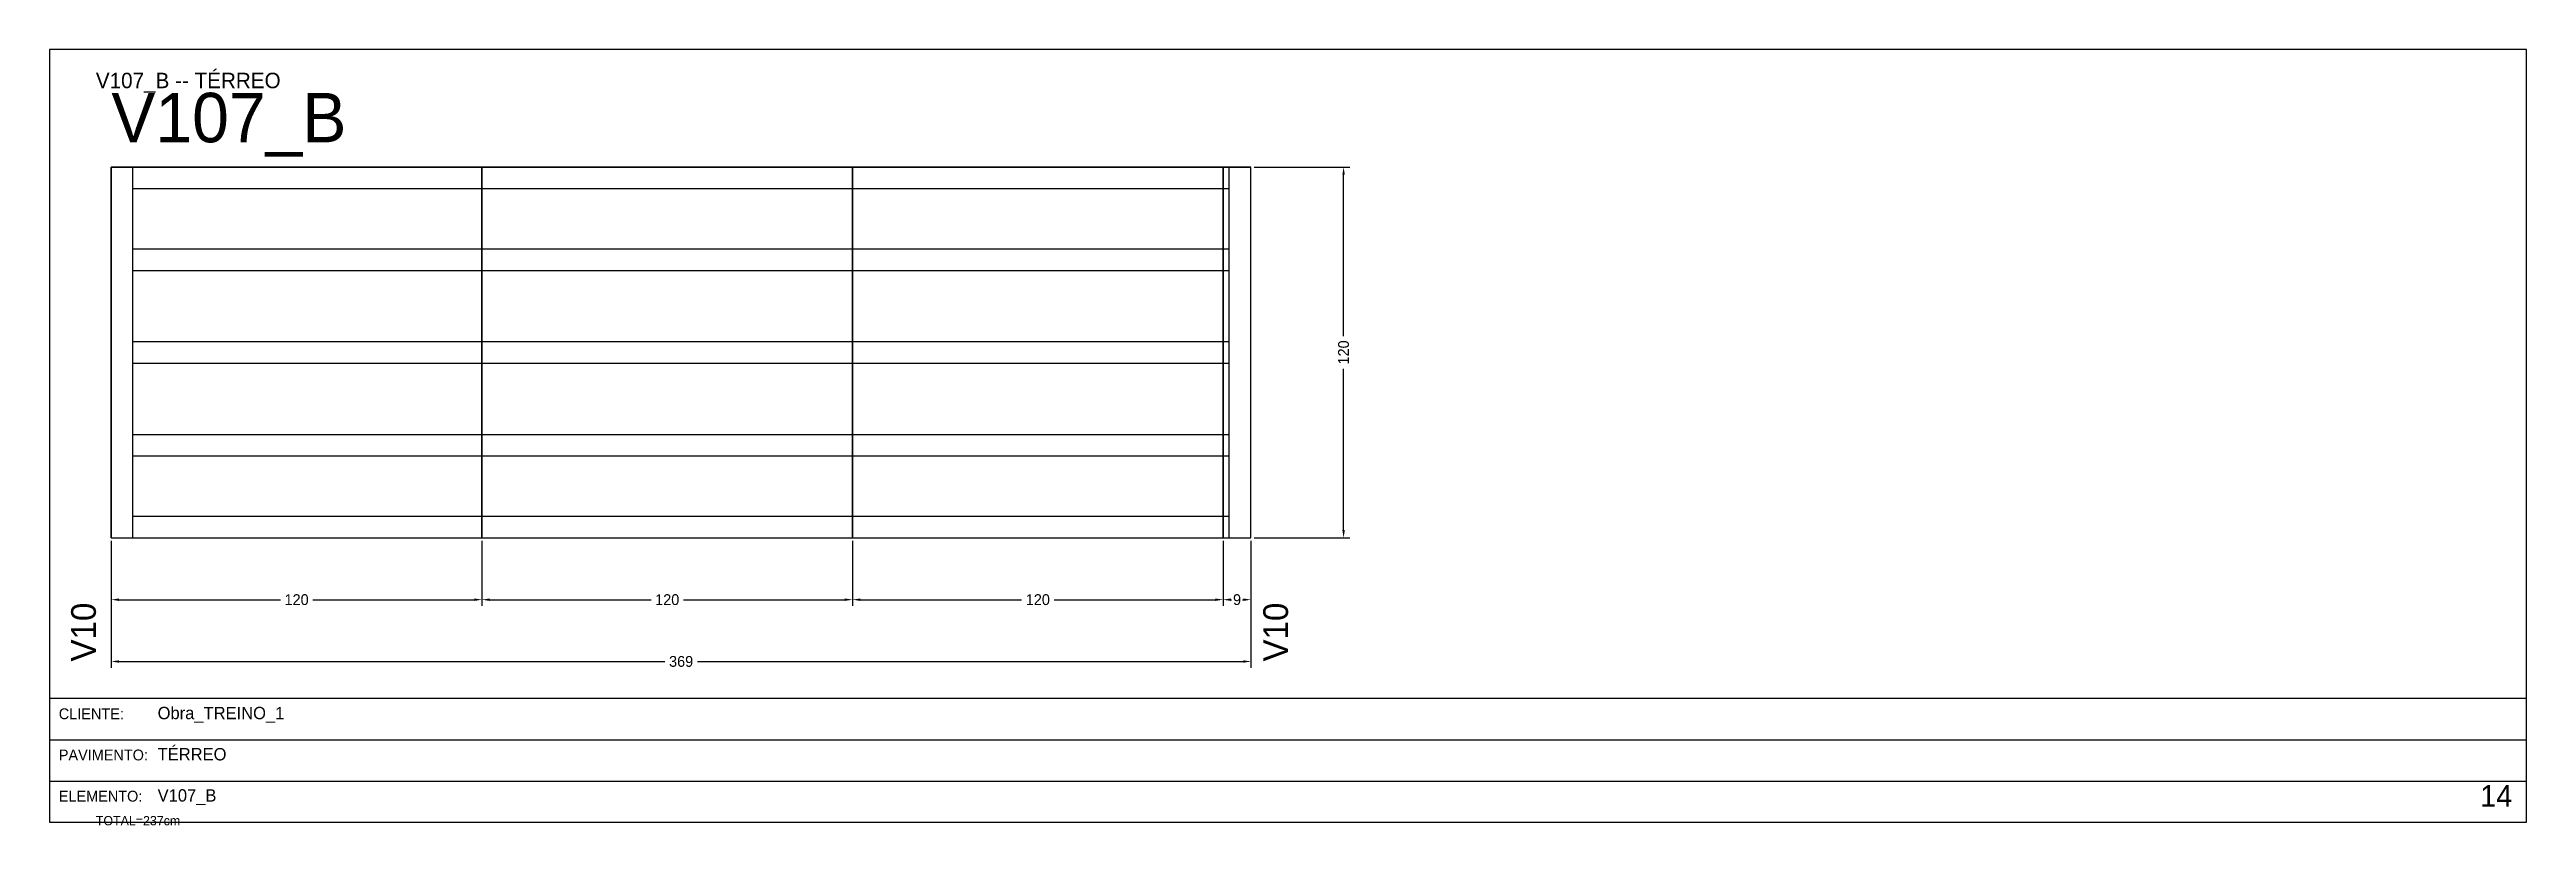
# Model space of a CAD drawing. Header units: metres. Extents: x 0 to 3268, y -4496 to 124.
# Drawn here: x 822 to 1624, y -999 to -748 of the extents above; entities that cross this region are included whole.
import ezdxf

# ---------------------------------------------------------------- set-up
doc = ezdxf.new("R2010")
doc.units = ezdxf.units.M
for name, color, linetype in [('5', 5, 'Continuous'), ('BORDA_CELULA', 9, 'Continuous'), ('CARIMBO', 9, 'Continuous'), ('COTA', 241, 'Continuous'), ('NOMENCLATURA', 7, 'Continuous'), ('Painéis', 200, 'Continuous'), ('SARR_2.2x7', 40, 'Continuous')]:
    doc.layers.add(name, color=color, linetype=linetype)
doc.dimstyles.new('COTA', dxfattribs={"dimtxt": 3.5, "dimasz": 2.5, "dimexe": 2, "dimexo": 1, "dimgap": 0.9, "dimtad": 1, "dimdec": 0, "dimrnd": 1, "dimcen": 2.5, "dimclrd": 4, "dimclre": 4, "dimclrt": 4, "dimazin": 3, "dimtfac": 1, "dimtmove": 0, "dimatfit": 3})

msp = doc.modelspace()

# ---------------------------------------------------------------- texts
at = {"layer": '5'}
for p in [(837, -946), (1223, -946)]:
    msp.add_text('V10', height=8, rotation=90, dxfattribs=at).set_placement(p)
at = {"layer": 'CARIMBO', "color": 9}
for s, p in [('CLIENTE:', (825, -964.67)), ('PAVIMENTO:', (825, -978)), ('ELEMENTO:', (825, -991.33))]:
    msp.add_text(s, height=3.5, dxfattribs=at).set_placement(p)
at = {"layer": 'CARIMBO', "color": 2}
for s, p in [('Obra_TREINO_1', (857, -964.67)), ('TÉRREO', (857, -978)), ('V107_B', (857, -991.33))]:
    msp.add_text(s, height=4, dxfattribs=at).set_placement(p)
at = {"layer": 'CARIMBO', "color": 3}
msp.add_text('14', height=7, dxfattribs=at).set_placement((1609, -993))
at = {"layer": 'COTA'}
msp.add_text('TOTAL=237cm', height=3, dxfattribs=at).set_placement((837, -999))
at = {"layer": 'NOMENCLATURA'}
for s, height, p in [('V107_B -- TÉRREO', 5, (837, -760.5)), ('V107_B', 16, (842, -778))]:
    msp.add_text(s, height=height, dxfattribs=at).set_placement(p)

# ---------------------------------------------------------------- blocks, each defined once
blk = doc.blocks.new('_CLOSEDFILLED')
at = {"color": 0, "linetype": 'BYBLOCK'}
blk.add_solid([(-1, 0.16), (0, 0), (-1, -0.16)], dxfattribs=at)
blk = doc.blocks.new('*D130')
at = {"color": 4}
for p, q in [((842, -907), (842, -928)), ((962, -907), (962, -928)), ((844.5, -926), (896.75, -926)), ((907.25, -926), (959.5, -926))]:
    blk.add_line(p, q, dxfattribs=at)
at = {"layer": 'Defpoints'}
for p in [(842, -906), (962, -906), (842, -926)]:
    blk.add_point(p, dxfattribs=at)
at = {"layer": 'COTA', "color": 4, "xscale": 2.5, "yscale": 2.5, "rotation": 180}
blk.add_blockref('_CLOSEDFILLED', (842, -926), dxfattribs=at)
at = {"layer": 'COTA', "color": 4, "xscale": 2.5, "yscale": 2.5}
blk.add_blockref('_CLOSEDFILLED', (962, -926), dxfattribs=at)
at = {"layer": 'COTA', "color": 4, "insert": (902, -926), "char_height": 3.5, "attachment_point": 5}
blk.add_mtext('120', dxfattribs=at)
blk = doc.blocks.new('*D131')
at = {"color": 4}
for p, q in [((962, -907), (962, -928)), ((1082, -907), (1082, -928)), ((964.5, -926), (1016.75, -926)), ((1027.25, -926), (1079.5, -926))]:
    blk.add_line(p, q, dxfattribs=at)
at = {"layer": 'Defpoints'}
for p in [(962, -906), (1082, -906), (962, -926)]:
    blk.add_point(p, dxfattribs=at)
at = {"layer": 'COTA', "color": 4, "xscale": 2.5, "yscale": 2.5, "rotation": 180}
blk.add_blockref('_CLOSEDFILLED', (962, -926), dxfattribs=at)
at = {"layer": 'COTA', "color": 4, "xscale": 2.5, "yscale": 2.5}
blk.add_blockref('_CLOSEDFILLED', (1082, -926), dxfattribs=at)
at = {"layer": 'COTA', "color": 4, "insert": (1022, -926), "char_height": 3.5, "attachment_point": 5}
blk.add_mtext('120', dxfattribs=at)
blk = doc.blocks.new('*D132')
at = {"color": 4}
for p, q in [((1082, -907), (1082, -928)), ((1202, -907), (1202, -928)), ((1084.5, -926), (1136.75, -926)), ((1147.25, -926), (1199.5, -926))]:
    blk.add_line(p, q, dxfattribs=at)
at = {"layer": 'Defpoints'}
for p in [(1082, -906), (1202, -906), (1082, -926)]:
    blk.add_point(p, dxfattribs=at)
at = {"layer": 'COTA', "color": 4, "xscale": 2.5, "yscale": 2.5, "rotation": 180}
blk.add_blockref('_CLOSEDFILLED', (1082, -926), dxfattribs=at)
at = {"layer": 'COTA', "color": 4, "xscale": 2.5, "yscale": 2.5}
blk.add_blockref('_CLOSEDFILLED', (1202, -926), dxfattribs=at)
at = {"layer": 'COTA', "color": 4, "insert": (1142, -926), "char_height": 3.5, "attachment_point": 5}
blk.add_mtext('120', dxfattribs=at)
blk = doc.blocks.new('*D133')
at = {"color": 4}
for p, q in [((1202, -907), (1202, -928)), ((1211, -907), (1211, -928)), ((1204.5, -926), (1204.75, -926)), ((1208.25, -926), (1208.5, -926))]:
    blk.add_line(p, q, dxfattribs=at)
at = {"layer": 'Defpoints'}
for p in [(1202, -906), (1211, -906), (1202, -926)]:
    blk.add_point(p, dxfattribs=at)
at = {"layer": 'COTA', "color": 4, "xscale": 2.5, "yscale": 2.5, "rotation": 180}
blk.add_blockref('_CLOSEDFILLED', (1202, -926), dxfattribs=at)
at = {"layer": 'COTA', "color": 4, "xscale": 2.5, "yscale": 2.5}
blk.add_blockref('_CLOSEDFILLED', (1211, -926), dxfattribs=at)
at = {"layer": 'COTA', "color": 4, "insert": (1206.5, -926), "char_height": 3.5, "attachment_point": 5}
blk.add_mtext('9', dxfattribs=at)
blk = doc.blocks.new('*D134')
at = {"color": 4}
for p, q in [((842, -907), (842, -948)), ((1211, -907), (1211, -948)), ((844.5, -946), (1021.25, -946)), ((1031.75, -946), (1208.5, -946))]:
    blk.add_line(p, q, dxfattribs=at)
at = {"layer": 'Defpoints'}
for p in [(842, -906), (1211, -906), (842, -946)]:
    blk.add_point(p, dxfattribs=at)
at = {"layer": 'COTA', "color": 4, "xscale": 2.5, "yscale": 2.5, "rotation": 180}
blk.add_blockref('_CLOSEDFILLED', (842, -946), dxfattribs=at)
at = {"layer": 'COTA', "color": 4, "xscale": 2.5, "yscale": 2.5}
blk.add_blockref('_CLOSEDFILLED', (1211, -946), dxfattribs=at)
at = {"layer": 'COTA', "color": 4, "insert": (1026.5, -946), "char_height": 3.5, "attachment_point": 5}
blk.add_mtext('369', dxfattribs=at)
blk = doc.blocks.new('*D135')
at = {"color": 4}
for p, q in [((1212, -786), (1243, -786)), ((1241, -840.75), (1241, -788.5)), ((1241, -903.5), (1241, -851.25)), ((1212, -906), (1243, -906))]:
    blk.add_line(p, q, dxfattribs=at)
at = {"layer": 'Defpoints'}
for p in [(1211, -786), (1211, -906), (1241, -906)]:
    blk.add_point(p, dxfattribs=at)
at = {"layer": 'COTA', "color": 4, "xscale": 2.5, "yscale": 2.5}
for p, rotation in [((1241, -786), 90), ((1241, -906), 270)]:
    blk.add_blockref('_CLOSEDFILLED', p, dxfattribs=dict(at, rotation=rotation))
at = {"layer": 'COTA', "color": 4, "insert": (1241, -846), "char_height": 3.5, "attachment_point": 5, "rotation": 90}
blk.add_mtext('120', dxfattribs=at)
blk = doc.blocks.new('*D136')
at = {"color": 4}
for p, q in [((1212, -786), (1243, -786)), ((1241, -840.75), (1241, -788.5)), ((1241, -903.5), (1241, -851.25)), ((1212, -906), (1243, -906))]:
    blk.add_line(p, q, dxfattribs=at)
at = {"layer": 'Defpoints'}
for p in [(1211, -786), (1211, -906), (1241, -906)]:
    blk.add_point(p, dxfattribs=at)
at = {"layer": 'COTA', "color": 4, "xscale": 2.5, "yscale": 2.5}
for p, rotation in [((1241, -786), 90), ((1241, -906), 270)]:
    blk.add_blockref('_CLOSEDFILLED', p, dxfattribs=dict(at, rotation=rotation))
at = {"layer": 'COTA', "color": 4, "insert": (1241, -846), "char_height": 3.5, "attachment_point": 5, "rotation": 90}
blk.add_mtext('120', dxfattribs=at)
blk = doc.blocks.new('*D137')
at = {"color": 4}
for p, q in [((1212, -786), (1243, -786)), ((1241, -840.75), (1241, -788.5)), ((1241, -903.5), (1241, -851.25)), ((1212, -906), (1243, -906))]:
    blk.add_line(p, q, dxfattribs=at)
at = {"layer": 'Defpoints'}
for p in [(1211, -786), (1211, -906), (1241, -906)]:
    blk.add_point(p, dxfattribs=at)
at = {"layer": 'COTA', "color": 4, "xscale": 2.5, "yscale": 2.5}
for p, rotation in [((1241, -786), 90), ((1241, -906), 270)]:
    blk.add_blockref('_CLOSEDFILLED', p, dxfattribs=dict(at, rotation=rotation))
at = {"layer": 'COTA', "color": 4, "insert": (1241, -846), "char_height": 3.5, "attachment_point": 5, "rotation": 90}
blk.add_mtext('120', dxfattribs=at)
blk = doc.blocks.new('*D138')
at = {"color": 4}
for p, q in [((1212, -786), (1243, -786)), ((1241, -840.75), (1241, -788.5)), ((1241, -903.5), (1241, -851.25)), ((1212, -906), (1243, -906))]:
    blk.add_line(p, q, dxfattribs=at)
at = {"layer": 'Defpoints'}
for p in [(1211, -786), (1211, -906), (1241, -906)]:
    blk.add_point(p, dxfattribs=at)
at = {"layer": 'COTA', "color": 4, "xscale": 2.5, "yscale": 2.5}
for p, rotation in [((1241, -786), 90), ((1241, -906), 270)]:
    blk.add_blockref('_CLOSEDFILLED', p, dxfattribs=dict(at, rotation=rotation))
at = {"layer": 'COTA', "color": 4, "insert": (1241, -846), "char_height": 3.5, "attachment_point": 5, "rotation": 90}
blk.add_mtext('120', dxfattribs=at)

# ---------------------------------------------------------------- dimensions: what is measured, and where the dimension line sits
at = {"layer": 'COTA'}
for picture in ['*D135', '*D136', '*D137', '*D138']:
    dim = msp.add_linear_dim(base=(1241, -906), p1=(1211, -906), p2=(1211, -786), angle=90, dimstyle='COTA', dxfattribs=at)
    dim.commit()
    dim.dimension.update_dxf_attribs({"geometry": picture, "text_midpoint": (1241, -846)})
for base, p1, p2, picture, middle in [((842, -926), (842, -906), (962, -906), '*D130', (902, -926)), ((842, -946), (842, -906), (1211, -906), '*D134', (1026.5, -946)), ((962, -926), (962, -906), (1082, -906), '*D131', (1022, -926)), ((1082, -926), (1082, -906), (1202, -906), '*D132', (1142, -926)), ((1202, -926), (1202, -906), (1211, -906), '*D133', (1206.5, -926))]:
    dim = msp.add_linear_dim(base=base, p1=p1, p2=p2, dimstyle='COTA', dxfattribs=at)
    dim.commit()
    dim.dimension.update_dxf_attribs({"geometry": picture, "text_midpoint": middle})

# ---------------------------------------------------------------- linework, layer by layer
at = {"layer": 'BORDA_CELULA'}
for points in [[(822, -998), (1624, -998), (1624, -748), (822, -748)], [(822, -998), (1624, -998), (1624, -958), (822, -958)]]:
    msp.add_lwpolyline(points, close=True, dxfattribs=at)
at = {"layer": 'CARIMBO'}
for p, q in [((822, -971.33), (1624, -971.33)), ((822, -984.67), (1624, -984.67)), ((822, -998), (1624, -998))]:
    msp.add_line(p, q, dxfattribs=at)
at = {"layer": 'Painéis'}
for points in [[(842, -906), (842, -786)], [(842, -786), (962, -786)], [(842, -906), (962, -906), (962, -786), (842, -786), (842, -906)], [(962, -906), (962, -786)], [(962, -786), (1082, -786)], [(962, -906), (1082, -906), (1082, -786), (962, -786), (962, -906)], [(1082, -906), (1082, -786)], [(1082, -786), (1202, -786)], [(1082, -906), (1202, -906), (1202, -786), (1082, -786), (1082, -906)], [(1202, -906), (1202, -786)], [(1202, -786), (1211, -786)], [(1202, -906), (1211, -906), (1211, -786), (1202, -786), (1202, -906)], [(1211, -906), (1211, -786)], [(842, -906), (962, -906)], [(962, -906), (1082, -906)], [(1082, -906), (1202, -906)], [(1202, -906), (1211, -906)]]:
    msp.add_lwpolyline(points, dxfattribs=at)
at = {"layer": 'SARR_2.2x7'}
for points in [[(849, -906), (849, -786)], [(849, -793), (962, -793)], [(962, -793), (1082, -793)], [(1082, -793), (1202, -793)], [(1202, -793), (1204, -793)], [(1204, -906), (1204, -786)], [(849, -812.5), (962, -812.5)], [(962, -812.5), (1082, -812.5)], [(1082, -812.5), (1202, -812.5)], [(1202, -812.5), (1204, -812.5)], [(849, -819.5), (962, -819.5)], [(962, -819.5), (1082, -819.5)], [(1082, -819.5), (1202, -819.5)], [(1202, -819.5), (1204, -819.5)], [(849, -842.5), (962, -842.5)], [(849, -849.5), (962, -849.5)], [(962, -842.5), (1082, -842.5)], [(962, -849.5), (1082, -849.5)], [(1082, -842.5), (1202, -842.5)], [(1082, -849.5), (1202, -849.5)], [(1202, -842.5), (1204, -842.5)], [(1202, -849.5), (1204, -849.5)], [(849, -872.5), (962, -872.5)], [(962, -872.5), (1082, -872.5)], [(1082, -872.5), (1202, -872.5)], [(1202, -872.5), (1204, -872.5)], [(849, -879.5), (962, -879.5)], [(962, -879.5), (1082, -879.5)], [(1082, -879.5), (1202, -879.5)], [(1202, -879.5), (1204, -879.5)], [(849, -899), (962, -899)], [(962, -899), (1082, -899)], [(1082, -899), (1202, -899)], [(1202, -899), (1204, -899)]]:
    msp.add_lwpolyline(points, dxfattribs=at)

msp.set_redraw_order([(e.dxf.handle, doc.entitydb.next_handle()) for e in msp.query("TEXT MTEXT ATTDEF DIMENSION ARC_DIMENSION")])  # texts and dimensions are drawn at this point

doc.saveas('drawing.dxf')
